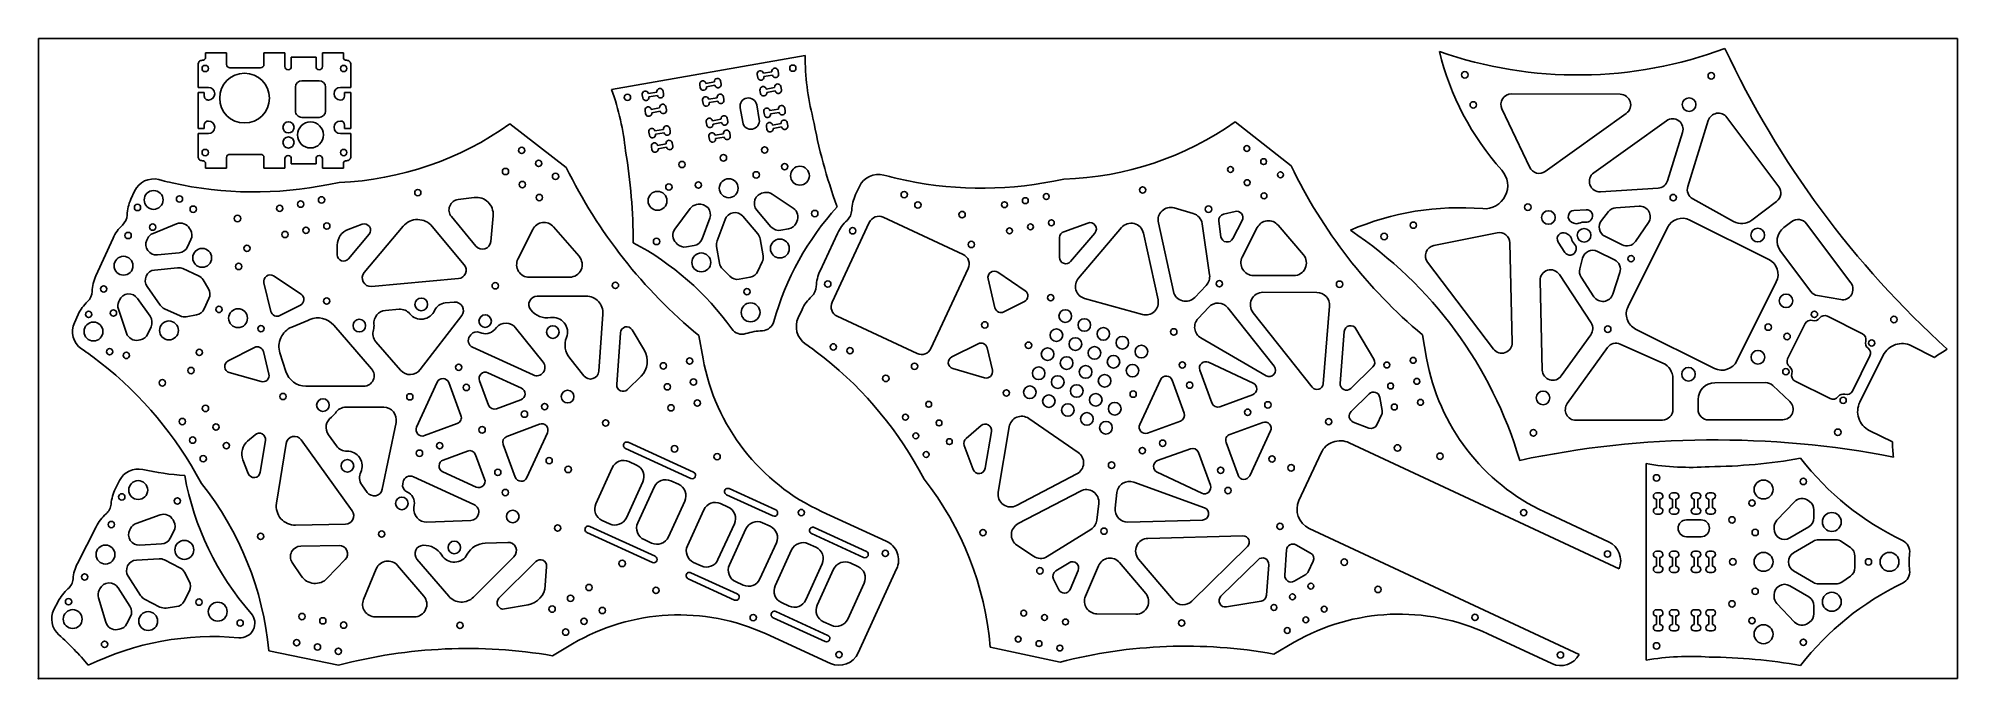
# Model space of a CAD drawing. Extents: x 0 to 914, y 0 to 305.
import ezdxf

# ---------------------------------------------------------------- set-up
doc = ezdxf.new("R2010")
doc.units = 0
doc.layers.add('1', color=7, linetype='CONTINUOUS')
doc.layers.add('61', color=7, linetype='CONTINUOUS')

msp = doc.modelspace()

# ---------------------------------------------------------------- linework, layer by layer
at = {"layer": '1', "color": 155, "linetype": 'CONTINUOUS'}
for p, q in [((914.4, 304.8), (0, 304.8)), ((0, 304.8), (0, 0)), ((914.4, 0), (914.4, 304.8)), ((79.66381, 297.868928), (79.66381, 295.868928)), ((89.66381, 297.868928), (79.66381, 297.868928)), ((89.66381, 292.368928), (89.66381, 297.868928)), ((107.480476, 297.868928), (107.480476, 292.368928)), ((117.480476, 297.868928), (107.480476, 297.868928)), ((117.480476, 291.368928), (117.480476, 297.868928)), ((120.48881, 295.868928), (120.48881, 291.368928)), ((132.28881, 295.868928), (120.48881, 295.868928)), ((132.28881, 291.368928), (132.28881, 295.868928)), ((135.297143, 297.868928), (135.297143, 291.368928)), ((145.297143, 297.868928), (135.297143, 297.868928)), ((145.297143, 295.868928), (145.297143, 297.868928)), ((365.256368, 296.732235), (273.124401, 280.486884)), ((76.059643, 281.468928), (76.059643, 292.366189)), ((105.864429, 290.868928), (91.279857, 290.868928)), ((125.497143, 284.618928), (133.797143, 284.618928)), ((148.90131, 281.468928), (148.90131, 292.366188)), ((322.071027, 284.082908), (318.031673, 283.370661)), ((325.297951, 283.05362), (325.033311, 284.554467)), ((342.480678, 287.630909), (342.745317, 286.130062)), ((349.464951, 288.913196), (345.425598, 288.200949)), ((345.707602, 286.601621), (349.746956, 287.313868)), ((352.691876, 287.883908), (352.427236, 289.384755)), ((81.059643, 281.468928), (76.059643, 281.468928)), ((76.059643, 261.968928), (76.059643, 278.968928)), ((79.059643, 278.968928), (76.059643, 278.968928)), ((79.059643, 277.368928), (79.059643, 278.968928)), ((80.959643, 275.468928), (81.059643, 275.468928)), ((122.497143, 270.218928), (122.497143, 281.618928)), ((136.797143, 281.618928), (136.797143, 270.218928)), ((143.90131, 281.468928), (148.90131, 281.468928)), ((144.00131, 275.468928), (143.90131, 275.468928)), ((145.90131, 277.368928), (145.90131, 278.968928)), ((145.90131, 278.968928), (148.90131, 278.968928)), ((148.901309, 261.968928), (148.90131, 278.968928)), ((287.692828, 277.970333), (287.957468, 276.469486)), ((294.677102, 279.25262), (290.637748, 278.540373)), ((290.919753, 276.941045), (294.959107, 277.653292)), ((297.904027, 278.223333), (297.639387, 279.72418)), ((315.086753, 282.800621), (315.351393, 281.299774)), ((316.675287, 273.791599), (316.410647, 275.292446)), ((318.313678, 281.771333), (322.353032, 282.48358)), ((319.355567, 275.862487), (323.394921, 276.574734)), ((323.676925, 274.975406), (319.637571, 274.263159)), ((326.357205, 277.046293), (326.621845, 275.545446)), ((344.069211, 278.621887), (343.804571, 280.122734)), ((346.749491, 280.692774), (350.788845, 281.405021)), ((351.070849, 279.805694), (347.031495, 279.093447)), ((353.75113, 281.876581), (354.015769, 280.375734)), ((753.672768, 278.174631), (701.820151, 278.376041)), ((81.059643, 265.468928), (80.959643, 265.468928)), ((133.797143, 267.218928), (125.497143, 267.218928)), ((143.90131, 265.468928), (144.00131, 265.468928)), ((289.281362, 268.961312), (289.016722, 270.462159)), ((291.961642, 271.032199), (296.000996, 271.744446)), ((296.283, 270.145118), (292.243646, 269.432871)), ((298.96328, 272.216005), (299.22792, 270.715158)), ((321.164616, 265.602858), (325.20397, 266.315105)), ((328.166254, 266.786664), (328.430894, 265.285817)), ((334.340701, 271.748253), (335.556238, 264.854599)), ((343.4347, 266.243784), (342.219163, 273.137439)), ((345.613621, 269.863106), (345.87826, 268.362259)), ((352.597894, 271.145393), (348.55854, 270.433146)), ((348.840545, 268.833818), (352.879899, 269.546065)), ((355.824819, 270.116105), (355.560179, 271.616952)), ((697.287092, 271.225016), (710.546497, 243.402425)), ((717.970134, 241.487544), (756.563346, 269.108724)), ((775.693387, 265.583933), (741.038172, 240.781179)), ((795.619316, 265.690565), (785.827693, 234.31831)), ((829.16036, 234.187314), (804.391782, 267.201498)), ((76.059643, 261.968928), (79.059643, 261.968928)), ((76.059643, 248.571668), (76.059643, 259.468928)), ((76.059643, 259.468928), (81.059643, 259.468928)), ((79.059643, 261.968928), (79.059643, 263.568928)), ((148.901309, 259.468928), (143.901309, 259.468928)), ((145.901309, 261.968928), (145.90131, 263.568928)), ((148.901309, 261.968928), (145.901309, 261.968928)), ((148.901309, 248.571667), (148.901309, 259.468928)), ((251.515061, 243.355883), (224.574059, 264.096721)), ((291.090411, 258.701683), (290.825771, 260.20253)), ((293.770691, 260.77257), (297.810045, 261.484817)), ((298.09205, 259.885489), (294.052696, 259.173242)), ((300.77233, 261.956377), (301.036969, 260.455529)), ((318.484336, 263.531971), (318.219696, 265.032818)), ((319.699873, 256.638316), (319.435233, 258.139163)), ((325.485974, 264.715777), (321.44662, 264.00353)), ((322.380153, 258.709204), (326.419507, 259.421451)), ((326.701511, 257.822123), (322.662157, 257.109876)), ((329.381791, 259.89301), (329.646431, 258.392163)), ((346.829158, 262.969451), (347.093798, 261.468604)), ((353.813431, 264.251738), (349.774077, 263.539491)), ((350.056082, 261.940164), (354.095436, 262.652411)), ((357.040356, 263.222451), (356.775716, 264.723298)), ((570.120815, 265.038843), (596.91318, 244.106353)), ((776.198165, 237.029594), (783.376314, 260.028305)), ((89.663809, 243.068928), (89.663809, 248.068928)), ((91.279857, 249.568928), (105.864428, 249.568928)), ((107.480476, 248.068928), (107.480476, 243.068928)), ((117.480476, 243.068928), (117.480476, 247.568928)), ((120.488809, 247.568928), (120.488809, 245.068928)), ((132.288809, 245.068928), (132.288809, 247.568928)), ((135.297143, 247.568928), (135.297143, 243.068928)), ((292.305948, 251.808029), (292.041309, 253.308876)), ((294.986228, 253.878916), (299.025583, 254.591163)), ((299.307587, 252.991835), (295.268233, 252.279588)), ((301.987867, 255.062722), (302.252507, 253.561875)), ((79.663809, 245.068928), (79.663809, 243.068928)), ((79.663809, 243.068928), (89.663809, 243.068928)), ((107.480476, 243.068928), (117.480476, 243.068928)), ((120.488809, 245.068928), (132.288809, 245.068928)), ((135.297143, 243.068928), (145.297143, 243.068928)), ((145.297143, 243.068928), (145.297143, 245.068928)), ((402.791833, 239.703368), (404.263234, 239.309107)), ((483.732546, 236.802052), (488.640682, 237.756097)), ((45.817845, 232.052228), (44.050261, 228.189939)), ((58.904237, 237.184523), (57.430061, 237.568278)), ((143.290616, 236.233444), (138.389411, 235.244412)), ((207.703723, 229.051498), (200.019657, 228.112983)), ((345.236655, 231.261198), (345.9606, 231.388849)), ((349.582827, 230.638006), (359.668087, 223.982516)), ((389.345474, 230.420708), (391.140564, 234.270293)), ((744.275747, 231.725977), (771.752813, 233.530019)), ((196.780625, 219.953885), (208.475886, 205.882824)), ((215.536036, 208.081909), (216.64157, 220.395111)), ((303.25754, 214.035809), (310.45827, 223.739288)), ((313.605247, 225.683724), (314.329192, 225.811376)), ((335.65194, 220.109084), (342.702048, 211.799182)), ((349.036626, 215.152851), (342.292188, 223.102464)), ((440.590314, 201.892836), (402.525385, 219.642799)), ((541.142181, 224.098929), (550.201957, 221.465893)), ((564.641685, 221.115588), (570.12409, 222.434784)), ((737.430898, 223.259345), (731.587165, 222.875667)), ((748.002582, 222.316848), (744.69747, 218.17251)), ((762.615136, 224.912848), (751.584111, 224.188592)), ((788.185283, 228.450711), (807.663338, 217.704481)), ((816.328864, 218.309884), (828.161438, 227.187161)), ((54.633648, 211.981658), (65.838187, 216.505629)), ((72.058656, 214.33721), (72.481375, 213.592378)), ((154.247264, 216.31301), (147.653889, 213.891931)), ((147.698896, 199.822416), (157.577127, 211.5657)), ((173.828511, 215.350758), (155.254145, 193.269471)), ((202.862654, 196.991689), (187.63724, 215.310026)), ((235.535347, 213.848515), (228.49067, 199.743324)), ((257.615309, 201.055267), (245.435914, 215.098769)), ((319.886539, 219.151741), (316.267769, 209.374815)), ((323.367349, 208.389951), (327.150127, 218.609984)), ((357.409166, 214.114436), (353.717576, 213.463508)), ((361.41447, 217.630633), (361.041294, 216.859787)), ((372.440747, 194.168405), (380.725723, 211.935593)), ((395.880755, 217.22435), (378.130792, 179.159421)), ((488.55296, 212.780309), (500.043072, 216.906691)), ((503.338987, 212.135749), (491.764598, 198.573642)), ((516.072962, 214.733049), (495.531863, 190.664341)), ((533.450859, 180.410027), (526.497633, 212.123065)), ((540.778076, 184.345303), (533.606908, 217.052321)), ((554.465118, 216.567016), (558.002173, 192.223505)), ((563.444234, 210.406474), (562.374698, 217.767476)), ((573.500182, 218.158489), (569.087314, 209.478292)), ((580.723387, 214.713725), (573.578272, 200.659145)), ((602.711528, 201.763299), (590.63262, 215.893322)), ((695.030638, 212.282426), (664.83082, 206.127806)), ((728.864396, 211.48931), (727.806007, 212.017002)), ((730.483184, 217.386588), (731.541572, 216.858895)), ((739.716325, 218.341934), (739.888173, 218.557417)), ((746.375586, 210.580325), (754.538538, 206.510427)), ((776.114399, 214.748923), (757.374091, 177.16168)), ((760.883717, 208.143718), (767.056902, 217.08221)), ((824.430699, 199.598507), (786.843456, 218.338816)), ((835.362915, 217.588269), (831.609158, 214.772049)), ((863.541267, 188.360801), (842.363069, 216.589346)), ((35.562586, 209.643797), (27.404561, 191.817962)), ((51.65322, 208.757587), (51.959132, 209.426025)), ((67.071292, 202.740804), (56.698047, 201.701771)), ((72.679385, 209.043741), (71.119459, 205.635197)), ((142.411461, 206.396597), (142.403123, 201.758976)), ((304.403266, 206.872969), (303.788949, 207.469694)), ((312.446905, 206.186372), (308.755315, 205.535444)), ((324.5559, 197.713134), (323.132415, 205.786114)), ((343.813378, 209.432728), (345.236863, 201.359748)), ((486.482773, 200.547929), (486.567049, 209.983653)), ((702.194306, 160.0613), (701.027586, 207.506051)), ((724.086626, 207.831914), (727.297054, 202.933998)), ((732.531005, 203.801221), (732.599677, 204.068146)), ((750.968969, 199.350979), (742.806017, 203.420877)), ((830.010882, 203.571802), (844.493221, 184.268208)), ((55.392475, 194.535971), (66.235851, 195.622095)), ((68.814893, 195.193487), (76.268893, 191.782152)), ((329.383644, 191.563087), (325.922319, 195.068066)), ((344.857516, 198.406854), (342.80371, 193.929408)), ((425.258799, 157.183277), (443.008762, 195.248206)), ((457.067696, 193.444475), (470.124207, 184.690099)), ((661.84782, 198.203949), (693.214357, 156.913819)), ((739.749973, 169.342251), (724.654634, 192.372112)), ((735.732712, 200.191989), (734.411963, 195.058284)), ((750.059707, 182.991111), (753.483189, 193.300555)), ((58.065742, 177.769847), (51.799931, 186.686017)), ((78.48442, 189.793454), (81.004372, 185.560784)), ((107.466973, 188.483682), (110.799735, 174.810985)), ((125.15315, 183.036712), (112.034523, 191.697729)), ((158.674487, 186.710753), (200.145783, 190.451075)), ((233.877692, 191.062485), (253.101764, 191.124174)), ((339.127259, 191.090021), (333.809505, 190.152357)), ((455.71248, 176.566969), (452.477335, 190.263092)), ((556.421453, 187.235594), (550.995789, 181.505123)), ((578.903233, 191.940099), (598.127256, 191.864655)), ((583.447675, 183.922203), (609.13801, 183.821382)), ((715.474406, 189.508198), (716.522075, 146.904642)), ((735.07254, 191.071504), (741.13276, 181.825867)), ((809.280284, 151.282207), (828.020592, 188.86945)), ((42.001233, 164.420252), (38.101097, 175.856901)), ((38.286989, 179.551457), (38.5929, 180.219895)), ((47.230271, 181.014032), (53.224418, 172.484437)), ((67.529903, 172.686863), (60.075904, 176.098198)), ((81.254631, 180.922274), (79.00755, 176.012248)), ((115.081896, 172.851247), (124.867761, 177.862927)), ((171.82583, 175.848174), (165.30622, 175.260166)), ((198.147522, 179.226202), (193.733374, 178.828087)), ((234.579819, 175.565874), (234.631138, 175.502146)), ((260.940485, 182.149279), (237.682424, 182.074644)), ((362.0259, 171.833693), (363.820988, 175.683272)), ((469.801919, 179.518481), (459.980553, 174.576734)), ((498.488519, 180.988628), (525.982844, 173.344298)), ((557.634614, 176.881055), (552.524752, 171.484121)), ((588.754205, 148.684199), (566.691434, 176.485628)), ((606.848997, 138.752322), (578.724242, 174.192494)), ((615.096008, 177.351194), (612.189712, 140.382083)), ((847.641646, 182.341796), (858.690616, 180.433157)), ((18.916885, 173.271821), (17.149302, 169.409532)), ((53.680042, 167.528876), (52.120116, 164.120332)), ((75.333562, 173.169676), (70.483125, 172.310076)), ((128.314785, 170.542056), (120.705488, 167.344237)), ((129.285061, 170.949797), (128.332254, 170.549378)), ((158.77282, 147.482577), (140.710487, 168.28675)), ((181.882746, 147.086656), (201.676582, 172.802568)), ((218.189065, 167.154197), (217.395476, 166.246293)), ((240.483683, 150.696065), (227.379726, 166.968688)), ((267.00072, 146.352431), (268.94582, 173.579248)), ((277.334341, 164.698898), (275.567201, 139.963098)), ((288.721642, 156.267845), (282.903147, 166.022)), ((380.54924, 172.514791), (418.614169, 154.764828)), ((620.227173, 140.544627), (622.170717, 165.267192)), ((627.748819, 166.550536), (636.273789, 152.02471)), ((760.963983, 166.432623), (798.551226, 147.692314)), ((841.754285, 168.986401), (833.424735, 152.279909)), ((869.077286, 164.209086), (852.370794, 172.538636)), ((20.56511, 157.015879), (21.819131, 156.15107)), ((48.548296, 161.296963), (47.7083, 161.130015)), ((102.944738, 157.647283), (90.41883, 151.232333)), ((109.830619, 145.00575), (107.226899, 155.687545)), ((160.821412, 160.376378), (172.597427, 146.812785)), ((206.055249, 163.735974), (205.541477, 163.068488)), ((206.858517, 157.751114), (235.703672, 144.550077)), ((316.672323, 152.301499), (314.650192, 163.309794)), ((366.601033, 158.542257), (365.353213, 159.415989)), ((447.735249, 159.459736), (435.1639, 153.1343)), ((454.530778, 146.769405), (452.003321, 157.469502)), ((553.877838, 162.16501), (584.902338, 144.222357)), ((659.47571, 163.611937), (661.419263, 152.589498)), ((725.582698, 144.112244), (739.630368, 163.685939)), ((747.59089, 157.627147), (728.428638, 130.926915)), ((774.000303, 150.186877), (753.695796, 159.275501)), ((903.426868, 152.949402), (892.37569, 158.459315)), ((115.070438, 155.031273), (117.949796, 146.181487)), ((253.14305, 152.513871), (259.895448, 144.128676)), ((435.677447, 147.572926), (450.776253, 143.198266)), ((553.355607, 146.857992), (559.04252, 131.233332)), ((578.754113, 140.665229), (557.442539, 150.602976)), ((635.779701, 148.357216), (625.311187, 138.160477)), ((864.299971, 136.886085), (872.62952, 153.592577)), ((878.964369, 153.971948), (867.809425, 131.598588)), ((90.972035, 145.674764), (106.101663, 141.40792)), ((127.433417, 139.275469), (154.984398, 139.204621)), ((180.206038, 119.737646), (189.991512, 141.119565)), ((195.531097, 140.917282), (201.32932, 125.333585)), ((214.450525, 130.215589), (210.131773, 141.82296)), ((214.191885, 145.597003), (230.118013, 138.308382)), ((280.668093, 137.615275), (287.161927, 144.031427)), ((534.66191, 142.311504), (524.724163, 120.999931)), ((545.886824, 126.44505), (540.199911, 142.069711)), ((778.763162, 128.109548), (778.73185, 142.90194)), ((822.868474, 140.895677), (798.73625, 140.844593)), ((834.475488, 131.865124), (826.301745, 139.540576)), ((836.976969, 141.6634), (853.683461, 133.33385)), ((164.527773, 129.180047), (146.565494, 129.226237)), ((229.915727, 132.768798), (218.308356, 128.450046)), ((562.887658, 129.440315), (578.512319, 135.127228)), ((634.077695, 135.53158), (625.419882, 127.098535)), ((640.232182, 127.626387), (639.125359, 133.903492)), ((790.753202, 132.827677), (790.763135, 128.13495)), ((163.866415, 90.184807), (170.389864, 121.973936)), ((199.563777, 121.475754), (183.98008, 115.677531)), ((223.19036, 115.32884), (238.774057, 121.127063)), ((449.143538, 120.47366), (441.969527, 114.343933)), ((457.297319, 88.688238), (462.531447, 119.894697)), ((471.843977, 123.849196), (495.372877, 107.700996)), ((528.469147, 116.912998), (544.093807, 122.599912)), ((583.3006, 121.971532), (567.67594, 116.284619)), ((626.442203, 122.147158), (633.876683, 119.306062)), ((637.666526, 120.840551), (639.996682, 125.837588)), ((732.501356, 123.01161), (773.773758, 123.098976)), ((795.773708, 123.145545), (831.063385, 123.220247)), ((103.208168, 116.115362), (99.703884, 113.077666)), ((105.704976, 98.221559), (108.135336, 113.373374)), ((118.033075, 111.938928), (113.463188, 83.448465)), ((149.509483, 79.807349), (125.232397, 113.637537)), ((138.232997, 116.103352), (142.049543, 110.784983)), ((227.22304, 95.887313), (221.424817, 111.47101)), ((242.548099, 117.066948), (232.762625, 95.685029)), ((312.184833, 98.221489), (280.995861, 112.495179)), ((441.103684, 111.024982), (445.328396, 99.570658)), ((451.101723, 100.112545), (454.051022, 117.696596)), ((565.882923, 112.439481), (571.569836, 96.81482)), ((577.107837, 96.573026), (587.045584, 117.8846)), ((624.451101, 112.295343), (753.135477, 52.288849)), ((872.296792, 118.187267), (883.347939, 112.67737)), ((97.458161, 104.210885), (99.935662, 97.638504)), ((204.445781, 108.354549), (192.83841, 104.035796)), ((212.622363, 94.981634), (208.303611, 106.589005)), ((279.664205, 109.585421), (310.853177, 95.311731)), ((284.994284, 101.647362), (281.357086, 103.311932)), ((548.882089, 109.444216), (533.257428, 103.757303)), ((558.414141, 92.026539), (552.727227, 107.651199)), ((600.596387, 84.80075), (611.161841, 107.458446)), ((765.948884, 102.345893), (765.948883, 8.792641)), ((36.72868, 90.503398), (38.65344, 94.289811)), ((75.242948, 97.265141), (77.69813, 92.909445)), ((154.11424, 92.257612), (156.698259, 88.656774)), ((173.759422, 93.622559), (173.590099, 92.797435)), ((207.48963, 82.900496), (178.644475, 96.101533)), ((192.636123, 98.496212), (208.562251, 91.207591)), ((273.404434, 100.35299), (265.580955, 83.258161)), ((280.129746, 76.599881), (287.953225, 93.69471)), ((304.99887, 92.492226), (301.361673, 94.156796)), ((422.027486, 94.903637), (419.603438, 99.276736)), ((494.76056, 97.438403), (465.997532, 82.380143)), ((521.867263, 93.518102), (555.554277, 81.285301)), ((533.015635, 98.219302), (554.327208, 88.281554)), ((179.102847, 82.574321), (178.934479, 81.380284)), ((293.409021, 91.197855), (285.585542, 74.103026)), ((300.134333, 67.444746), (307.957812, 84.539575)), ((328.640656, 81.672521), (325.003458, 83.337091)), ((327.857075, 87.529866), (349.95305, 77.417604)), ((351.284706, 80.327362), (329.188732, 90.439624)), ((496.455824, 89.295903), (466.79126, 73.765663)), ((504.297105, 75.454539), (505.199349, 83.294314)), ((513.008939, 81.180971), (513.858666, 88.564412)), ((770.906984, 85.43662), (770.906984, 81.334953)), ((772.480984, 88.435787), (770.956984, 88.435787)), ((772.530984, 81.334953), (772.530984, 85.436621)), ((778.530984, 81.334953), (778.530984, 85.436621)), ((778.580984, 88.435787), (780.104984, 88.435787)), ((780.154984, 85.43662), (780.154984, 81.334953)), ((788.948884, 85.43662), (788.948884, 81.334953)), ((790.522884, 88.435787), (788.998884, 88.435787)), ((790.572884, 81.334953), (790.572884, 85.436621)), ((795.948884, 85.43662), (795.948884, 81.334953)), ((797.522884, 88.435787), (795.998884, 88.435787)), ((797.572884, 81.334953), (797.572884, 85.436621)), ((828.317311, 75.433325), (836.622977, 84.209654)), ((843.181616, 84.826513), (843.87595, 84.325149)), ((58.018211, 77.933866), (46.637278, 73.874017)), ((64.536109, 74.750162), (64.144346, 75.51173)), ((122.520101, 73.024695), (146.335455, 73.475954)), ((185.082355, 74.546084), (205.962827, 75.265672)), ((268.539897, 75.30551), (272.177094, 73.64094)), ((317.050807, 80.378149), (309.227327, 63.28332)), ((323.776118, 56.62504), (331.599597, 73.719869)), ((348.645243, 72.517385), (345.008045, 74.181955)), ((403.973399, 65.452168), (373.412472, 79.438431)), ((554.612242, 75.466582), (519.133467, 74.497224)), ((717.638212, 79.323537), (748.098592, 65.119628)), ((770.956984, 78.335787), (772.480984, 78.335787)), ((780.104984, 78.335787), (778.580984, 78.335787)), ((792.184854, 75.561481), (785.184854, 75.561481)), ((788.998884, 78.335787), (790.522884, 78.335787)), ((795.998884, 78.335787), (797.522884, 78.335787)), ((845.948882, 80.271476), (845.948882, 76.522937)), ((18.602814, 54.845958), (27.486266, 72.3216)), ((43.86003, 71.430416), (43.526916, 70.775109)), ((48.277619, 63.517999), (58.684792, 64.130004)), ((62.848448, 66.855648), (64.547086, 70.19723)), ((223.621519, 64.867699), (212.861924, 64.4969)), ((261.353934, 69.576247), (292.542906, 55.302558)), ((293.874562, 58.212316), (262.68559, 72.486005)), ((288.544483, 66.150375), (292.181681, 64.485805)), ((337.055393, 71.223014), (329.231914, 54.128185)), ((343.780705, 47.469905), (351.604184, 64.564734)), ((370.468428, 62.529965), (366.83123, 64.194535)), ((368.320898, 69.011525), (393.144772, 57.650834)), ((394.476428, 60.560592), (369.652554, 71.921283)), ((480.570427, 58.099299), (501.492211, 71.037469)), ((528.624657, 66.753559), (573.851647, 67.989259)), ((734.11766, 11.504996), (605.433284, 71.51149)), ((785.184854, 67.561481), (792.184854, 67.561481)), ((826.948882, 71.261397), (826.948882, 71.99651)), ((843.472365, 72.206453), (834.472366, 66.944914)), ((836.267202, 59.885752), (845.675097, 65.385752)), ((848.19858, 66.069269), (856.396099, 66.06927)), ((859.238258, 65.182921), (863.291043, 62.382816)), ((57.557608, 57.051626), (46.678765, 56.411883)), ((67.424428, 52.80275), (60.116864, 56.517429)), ((120.924648, 55.285065), (125.23708, 48.856331)), ((143.275771, 63.416183), (124.982228, 63.069553)), ((137.630432, 47.750456), (146.226384, 56.635654)), ((180.38459, 56.87502), (195.530758, 39.224621)), ((183.364156, 63.480341), (183.282382, 63.477523)), ((207.249218, 38.768021), (226.582956, 58.036897)), ((237.017899, 55.730255), (219.453034, 38.224311)), ((312.186269, 55.330669), (315.823466, 53.666099)), ((358.878579, 61.235594), (351.0551, 44.140765)), ((390.473015, 53.37483), (386.835817, 55.0394)), ((466.236827, 63.463837), (474.077363, 58.21613)), ((491.061342, 55.180818), (484.735003, 51.268569)), ((527.559019, 40.530542), (515.144259, 55.208501)), ((540.7981, 37.265934), (524.207434, 56.881062)), ((576.036125, 62.850445), (549.584279, 36.860801)), ((581.077991, 56.588912), (563.388697, 39.208709)), ((593.821152, 49.201124), (594.716103, 61.254051)), ((599.166213, 63.653591), (606.121411, 59.784673)), ((607.381989, 55.895134), (605.051833, 50.898097)), ((770.906984, 57.6201), (770.906984, 53.518433)), ((772.480984, 60.619267), (770.956984, 60.619267)), ((772.530984, 53.518433), (772.530984, 57.620101)), ((778.530984, 53.518433), (778.530984, 57.620101)), ((778.580984, 60.619267), (780.104984, 60.619267)), ((780.154984, 57.6201), (780.154984, 53.518433)), ((788.948884, 53.518433), (788.948884, 57.620101)), ((788.998884, 60.619267), (790.522884, 60.619267)), ((790.572884, 57.6201), (790.572884, 53.518433)), ((795.948884, 53.518433), (795.948884, 57.620101)), ((795.998884, 60.619267), (797.522884, 60.619267)), ((797.572884, 57.6201), (797.572884, 53.518433)), ((865.448884, 58.269165), (865.448884, 52.869376)), ((42.766765, 48.716145), (48.660994, 39.550091)), ((71.900324, 46.392092), (69.556385, 50.724713)), ((161.004834, 52.282189), (154.93484, 37.730933)), ((183.614839, 39.290524), (171.095692, 53.879551)), ((241.517907, 44.296144), (242.128925, 53.404577)), ((309.546805, 47.520693), (331.64278, 37.40843)), ((332.974436, 40.318188), (310.878461, 50.430451)), ((332.190856, 46.175534), (335.828053, 44.510964)), ((365.60389, 37.482485), (373.427369, 54.577314)), ((378.883166, 52.080459), (371.059686, 34.98563)), ((390.594697, 12.188575), (408.904968, 52.197749)), ((483.627393, 47.37983), (486.140853, 42.332103)), ((491.586795, 42.494617), (495.399673, 51.454594)), ((505.042263, 53.683161), (498.868625, 39.175574)), ((585.090176, 39.65315), (586.172297, 54.226835)), ((603.83291, 49.567875), (598.312917, 46.380904)), ((770.956984, 50.519267), (772.480984, 50.519267)), ((780.104984, 50.519267), (778.580984, 50.519267)), ((790.522884, 50.519267), (788.998884, 50.519267)), ((797.522884, 50.519267), (795.998884, 50.519267)), ((845.675099, 45.752785), (836.267203, 51.252784)), ((863.291044, 48.755724), (859.23826, 45.955618)), ((7.43564, 32.877746), (9.3604, 36.66416)), ((32.061622, 26.871725), (28.634616, 38.458943)), ((28.97213, 42.142743), (29.305244, 42.798049)), ((37.967948, 43.236678), (43.606623, 34.468033)), ((50.600785, 37.797273), (57.908348, 34.082595)), ((69.512917, 36.933651), (71.959814, 41.747217)), ((385.608477, 28.327349), (393.431956, 45.422178)), ((565.991134, 34.110718), (582.598307, 36.917236)), ((826.948885, 39.142023), (826.948885, 39.877136)), ((834.472368, 44.193621), (843.472368, 38.932083)), ((856.396101, 45.06927), (848.198582, 45.069269)), ((43.858279, 29.497939), (42.159642, 26.156356)), ((60.843597, 33.584802), (65.725253, 34.244412)), ((160.460168, 29.420993), (179.049309, 29.383222)), ((222.09177, 33.145013), (233.276942, 35.117411)), ((350.010628, 29.002351), (374.834501, 17.64166)), ((376.166157, 20.551419), (351.342284, 31.912109)), ((354.014041, 36.188113), (357.651239, 34.523543)), ((504.334535, 30.826431), (522.922933, 30.656059)), ((770.906984, 29.80358), (770.906984, 25.701913)), ((772.480984, 32.802747), (770.956984, 32.802747)), ((772.530984, 25.701913), (772.530984, 29.803581)), ((778.530984, 25.701913), (778.530984, 29.803581)), ((778.580984, 32.802747), (780.104984, 32.802747)), ((780.154984, 29.80358), (780.154984, 25.701913)), ((788.948884, 25.701913), (788.948884, 29.803581)), ((788.998884, 32.802747), (790.522884, 32.802747)), ((790.572884, 29.80358), (790.572884, 25.701913)), ((795.948884, 25.701913), (795.948884, 29.803581)), ((795.998884, 32.802747), (797.522884, 32.802747)), ((797.572884, 29.80358), (797.572884, 25.701913)), ((836.622982, 26.928882), (828.317315, 35.705208)), ((845.948886, 34.6156), (845.948886, 30.867061)), ((38.474848, 23.482108), (37.628703, 23.349809)), ((346.779351, 21.243269), (377.340278, 7.257006)), ((374.018628, 27.032978), (377.655825, 25.368408)), ((721.051024, 7.11593), (690.590643, 21.319839)), ((770.956984, 22.702747), (772.480984, 22.702747)), ((780.104984, 22.702747), (778.580984, 22.702747)), ((790.522884, 22.702747), (788.998884, 22.702747)), ((797.522884, 22.702747), (795.998884, 22.702747)), ((843.875956, 26.813388), (843.181622, 26.312024)), ((109.742294, 13.181584), (143.048891, 6.35)), ((244.895804, 10.891759), (254.548607, 16.556999)), ((486.759128, 7.880226), (453.50211, 14.949223)), ((598.328817, 17.2916), (588.635847, 11.695362)), ((0, 0), (914.4, 0))]:
    msp.add_line(p, q, dxfattribs=at)
at = {"layer": '1', "color": 155, "linetype": 'CONTINUOUS', "extrusion": (0, -1.39146e-25, -1)}
for centre, radius in [((-79.480476, 290.468928), 1.5), ((-98.21394, 276.358728), 11.8302), ((-145.480476, 290.468928), 1.5), ((-359.450936, 290.631448), 1.5), ((-679.579012, 287.4625), 1.55), ((-797.034305, 287.006271), 1.55), ((-280.666315, 276.739594), 1.5), ((-786.479241, 273.273026), 3.25), ((-119.16244, 262.433328), 2.6543), ((-119.16244, 255.245128), 2.6543), ((-129.63994, 258.839228), 6.1849), ((-79.480476, 250.468928), 1.5), ((-145.480476, 250.468928), 1.5), ((-230.293337, 251.49056), 1.5), ((-346.006115, 251.705405), 1.5), ((-575.750025, 252.392208), 1.397), ((-583.756215, 246.137087), 1.397), ((-222.546024, 241.427303), 1.5), ((-238.343943, 245.292709), 1.5), ((-246.394548, 239.094859), 1.5), ((-306.613805, 244.759478), 1.5), ((-591.762404, 239.881967), 1.397), ((-134.915614, 227.9124), 1.5), ((-230.59663, 235.229452), 1.5), ((-238.647235, 229.031602), 1.5), ((-470.233204, 227.556387), 1.397), ((-480.206536, 229.495006), 1.397), ((-575.937314, 236.129351), 1.397), ((-583.943503, 229.87423), 1.397), ((-778.926881, 228.990276), 1.55), ((-73.767718, 223.4818), 1.5), ((-114.997115, 223.892974), 1.5), ((-124.956364, 225.902687), 1.5), ((-419.028599, 225.500709), 1.5), ((-460.259872, 225.617768), 1.397), ((-54.486271, 214.947979), 1.5), ((-117.509256, 211.443912), 1.5), ((-127.468506, 213.453625), 1.5), ((-137.427755, 215.463338), 1.5), ((-387.937735, 213.204595), 1.5), ((-472.656478, 215.089722), 1.397), ((-482.62981, 217.028341), 1.397), ((-655.063525, 215.880448), 1.5), ((-819.196389, 211.147441), 3.25), ((-758.835293, 199.898577), 1.5), ((-376.104426, 187.827976), 1.5), ((-832.64833, 179.857742), 3.25), ((-35.759858, 174.029505), 1.5), ((-884.088016, 170.971867), 1.55), ((-33.933166, 155.619913), 1.5), ((-378.710971, 157.9247), 1.5), ((-471.745551, 158.677078), 1.55), ((-72.724984, 146.664755), 1.5), ((-297.776636, 148.896037), 1.5), ((-310.267645, 151.19053), 1.5), ((-417.437922, 148.693054), 1.5), ((-655.006823, 151.524243), 1.397), ((-299.61223, 138.90323), 1.5), ((-312.103239, 141.197723), 1.5), ((-461.180101, 136.019391), 1.5), ((-644.26403, 139.313265), 1.397), ((-656.771089, 141.518596), 1.397), ((-79.606748, 128.624381), 1.5), ((-116.556456, 134.303442), 1.5), ((-176.971486, 134.148095), 1.5), ((-301.447824, 128.910423), 1.5), ((-313.938833, 131.204916), 1.5), ((-424.190823, 130.604049), 1.397), ((-521.592486, 135.433088), 1.5), ((-658.535354, 131.51295), 1.397), ((-68.543281, 122.38822), 1.5), ((-84.595676, 119.773607), 1.5), ((-211.377068, 118.402297), 1.55), ((-413.083153, 124.446967), 1.397), ((-429.116489, 121.717913), 1.397), ((-73.532209, 113.537447), 1.5), ((-89.584604, 110.922833), 1.5), ((-418.008818, 115.560831), 1.397), ((-78.521137, 104.686673), 1.5), ((-243.350346, 103.769698), 1.5), ((-252.44333, 99.608252), 1.55), ((-422.934484, 106.674695), 1.397), ((-511.332379, 101.59921), 1.55), ((-587.752958, 104.581962), 1.5), ((-596.816026, 100.355758), 1.55), ((-770.948884, 95.569267), 1.5), ((-66.227641, 84.578389), 1.5), ((-34.737209, 73.345003), 1.5), ((-247.36452, 71.689542), 1.5), ((-591.538191, 72.473987), 1.5), ((-806.948884, 75.569267), 1.5), ((-105.874589, 67.708414), 1.5), ((-163.56172, 68.801494), 1.5), ((-450.023461, 69.502255), 1.5), ((-507.716923, 70.183806), 1.5), ((-278.14963, 54.851285), 1.55), ((-622.202405, 55.416558), 1.55), ((-477.200725, 51.312387), 1.55), ((-253.537024, 38.225803), 1.5), ((-262.299381, 43.368439), 1.5), ((-294.254921, 41.981963), 1.5), ((-597.471831, 38.967069), 1.397), ((-638.215486, 42.432679), 1.5), ((-806.948884, 35.569267), 1.5), ((-125.572799, 29.534277), 1.5), ((-135.525594, 27.492839), 1.5), ((-244.774667, 33.083168), 1.5), ((-259.965319, 27.272857), 1.5), ((-268.727676, 32.415493), 1.5), ((-340.567713, 29.034944), 1.5), ((-469.448863, 31.188579), 1.397), ((-479.386842, 29.076197), 1.397), ((-544.702094, 26.456274), 1.5), ((-588.673013, 33.887069), 1.397), ((-603.821831, 27.968547), 1.397), ((-612.620649, 33.048547), 1.397), ((-684.434744, 29.155625), 1.5), ((-123.021001, 17.093283), 1.5), ((-145.478389, 25.451401), 1.5), ((-200.857874, 25.338902), 1.5), ((-251.202962, 22.130222), 1.5), ((-466.808384, 18.766105), 1.397), ((-595.023013, 22.888547), 1.397), ((-132.973796, 15.051845), 1.5), ((-142.926591, 13.010407), 1.5), ((-381.447681, 11.425906), 1.5), ((-476.746364, 16.653722), 1.397), ((-486.684344, 14.541339), 1.397), ((-725.18806, 11.255424), 1.5), ((-770.948884, 15.569267), 1.5)]:
    msp.add_circle(centre, radius, dxfattribs=at)
at = {"layer": '1', "color": 155, "linetype": 'CONTINUOUS'}
for centre, radius in [((683.620179, 273.15625), 1.5), ((326.365132, 247.919549), 1.55), ((328.914682, 233.460326), 4.5), ((342.007397, 239.830632), 1.5), ((355.534234, 243.738917), 1.5), ((362.83696, 239.441738), 4.5), ((567.931125, 242.384471), 1.397), ((54.910839, 227.890803), 4.5), ((67.22456, 228.363869), 1.5), ((180.780224, 231.382315), 1.5), ((294.992405, 227.478913), 4.5), ((300.385, 234.014619), 1.5), ((314.432781, 234.968481), 1.5), ((412.520424, 230.429327), 1.5), ((526.094732, 232.637665), 1.5), ((47.227411, 224.318622), 1.5), ((94.842673, 219.023632), 1.55), ((369.912771, 221.415248), 1.5), ((440.071208, 220.892318), 1.55), ((557.498195, 223.510866), 1.55), ((709.613896, 224.439443), 1.55), ((719.458174, 219.531267), 3.25), ((42.765357, 210.964215), 1.5), ((462.683146, 213.151102), 1.397), ((641.206, 210.498145), 1.55), ((736.461934, 211.053522), 3.25), ((78.0355, 200.321517), 4.5), ((99.358099, 204.859919), 1.5), ((294.508745, 208.119476), 1.5), ((315.846904, 198.154757), 4.5), ((353.269598, 204.753391), 4.5), ((444.485484, 206.696755), 1.5), ((40.576567, 196.569455), 4.5), ((95.404744, 196.221566), 1.5), ((31.113372, 185.503829), 1.5), ((217.660235, 187.010423), 1.5), ((274.931224, 187.194204), 1.5), ((337.597096, 184.219939), 1.5), ((562.657284, 188.003824), 1.5), ((619.928128, 187.779067), 1.5), ((23.92343, 173.397855), 1.5), ((86.041537, 175.762336), 1.5), ((95.134532, 171.600913), 4.5), ((137.363577, 179.768414), 1.5), ((182.396564, 178.140647), 3), ((339.333578, 174.371861), 4.5), ((482.31101, 181.334783), 1.5), ((489.260997, 172.577062), 3), ((846.183895, 173.388509), 1.5), ((26.242296, 165.248107), 4.5), ((62.222092, 165.768137), 4.5), ((106.046129, 166.607204), 1.5), ((152.903385, 168.055578), 3), ((212.877976, 170.194988), 3), ((245.103109, 164.987236), 3), ((450.900475, 168.397305), 1.5), ((485.034815, 163.513984), 3), ((498.324075, 168.35088), 3), ((507.387154, 164.124699), 3), ((540.915658, 165.040755), 1.55), ((747.693034, 166.344871), 1.55), ((824.165505, 167.326143), 1.5), ((76.678331, 155.303092), 1.5), ((386.669886, 156.107205), 1.5), ((480.808634, 154.450905), 3), ((494.097894, 159.287802), 3), ((503.160972, 155.06162), 3), ((516.450232, 159.898517), 3), ((525.51331, 155.672335), 3), ((819.262396, 153.009711), 3.25), ((833.114838, 162.864144), 1.55), ((873.479393, 159.779475), 1.5), ((41.904841, 153.859233), 1.5), ((200.281038, 148.22474), 1.5), ((476.582452, 145.387827), 3), ((489.871712, 150.224724), 3), ((498.93479, 145.998542), 3), ((512.22405, 150.835439), 3), ((521.287129, 146.609257), 3), ((545.001856, 149.3431), 1.5), ((642.499765, 149.318911), 1.397), ((786.177751, 144.922299), 3.25), ((832.574862, 146.093011), 1.5), ((59.054417, 140.823883), 1.55), ((203.856426, 138.615286), 1.5), ((252.142829, 134.283941), 3), ((403.726038, 142.949848), 1.55), ((472.35627, 136.324749), 3), ((485.64553, 141.161645), 3), ((494.708609, 136.935464), 3), ((507.997869, 141.77236), 3), ((548.508606, 139.708387), 1.5), ((135.578279, 130.199055), 3), ((241.199512, 129.498327), 1.5), ((481.419349, 132.098567), 3), ((490.482427, 127.872385), 3), ((503.771687, 132.709282), 3), ((512.834765, 128.4831), 3), ((576.150995, 126.818533), 1.5), ((585.785709, 130.325283), 1.5), ((646.028296, 129.307618), 1.397), ((716.872382, 133.663265), 3.25), ((859.87036, 132.483977), 1.5), ((231.590058, 125.92294), 1.5), ((270.252353, 121.701012), 1.5), ((499.545505, 123.646204), 3), ((508.608584, 119.420022), 3), ((614.78219, 122.320918), 1.5), ((191.164079, 110.881655), 1.5), ((303.118181, 109.409249), 1.55), ((434.042154, 112.831777), 1.397), ((525.984039, 108.559248), 1.5), ((535.618752, 112.065998), 1.5), ((647.559501, 109.795025), 1.55), ((712.256721, 116.968742), 1.55), ((857.316147, 117.275805), 1.55), ((147.224177, 101.286614), 3), ((181.554625, 107.306267), 1.5), ((323.384891, 105.632925), 1.5), ((563.261141, 99.176144), 1.5), ((667.798757, 105.874227), 1.5), ((47.5678, 89.758345), 4.5), ((218.897711, 98.189308), 1.5), ((821.948884, 90.014849), 4.5), ((840.930214, 93.852896), 1.5), ((39.744108, 86.504827), 1.5), ((173.161622, 83.412081), 3), ((222.473098, 88.579854), 1.5), ((566.767891, 89.54143), 1.5), ((816.448884, 83.569266), 1.5), ((226.004472, 77.169872), 3), ((363.455546, 79.046414), 1.5), ((707.678743, 79.002556), 1.5), ((854.448882, 74.569269), 4.5), ((69.540356, 61.262331), 4.5), ((198.166814, 62.428271), 3), ((817.948883, 69.569266), 1.5), ((31.9589, 59.052312), 4.5), ((403.503229, 59.618777), 1.5), ((747.586823, 59.289739), 1.5), ((807.266604, 55.569267), 1.55), ((821.948884, 55.569266), 4.5), ((871.948884, 55.569271), 1.5), ((881.948884, 55.569272), 4.5), ((22.049103, 48.384795), 1.5), ((14.367896, 36.584411), 1.5), ((76.5307, 36.394981), 1.5), ((606.270649, 44.047069), 1.397), ((817.948885, 41.569266), 1.5), ((854.448886, 36.569269), 4.5), ((16.35, 28.34628), 4.5), ((52.320784, 27.387763), 4.5), ((85.44506, 31.863514), 4.5), ((96.142291, 26.425755), 1.5), ((489.324822, 26.963814), 1.397), ((816.448884, 27.569266), 1.5), ((821.948884, 21.123683), 4.5), ((840.930221, 17.28564), 1.5), ((31.531446, 16.323581), 1.5)]:
    msp.add_circle(centre, radius, dxfattribs=at)
at = {"layer": '1', "color": 155, "linetype": 'CONTINUOUS', "extrusion": (0, -1.39146e-25, -1)}
for centre, radius, start, end in [((-78.059643, 292.366189), 2, 0.000001, 91.635298), ((-146.80131, 295.868928), 1.504167, 268.364703, 0.000001), ((-490.254315, 297.448786), 125, 345.856014, 359.671556), ((-733.435949, 487.3703), 200, 249.479999, 289.248002), ((-1211.138141, 490.75917), 450, 312.092555, 334.926837), ((-91.167976, 292.368928), 1.504167, 265.734359, 0.000001), ((-105.97631, 292.368928), 1.504167, 180.000001, 274.265642), ((-118.984643, 291.368928), 1.504167, 180.000001, 0.000001), ((-133.792976, 291.368928), 1.504167, 180.000001, 0.000001), ((-143.90131, 278.468928), 3, 270.000001, 90.000001), ((-155.419678, 238.408408), 125, 160.328445, 174.143987), ((-317.887858, 275.552919), 1.5, 350.000001, 168.089788), ((-324.879993, 276.785821), 1.5, 351.910214, 170.000001), ((-325.144633, 275.284974), 1.5, 170.000001, 348.089788), ((-345.281783, 280.383206), 1.5, 350.000001, 168.089788), ((-345.546423, 278.882359), 1.5, 171.910214, 350.000001), ((-352.273918, 281.616108), 1.5, 351.910214, 170.000001), ((-352.538558, 280.115261), 1.5, 170.000001, 348.089788), ((-143.901309, 262.468928), 3, 270.000001, 90.000001), ((-290.493934, 270.722631), 1.5, 350.000001, 168.089788), ((-290.758574, 269.221784), 1.5, 171.910214, 350.000001), ((-297.486069, 271.955533), 1.5, 351.910214, 170.000001), ((-297.750709, 270.454686), 1.5, 170.000001, 348.089788), ((-318.152498, 274.052072), 1.5, 171.910214, 350.000001), ((-319.696908, 265.29329), 1.5, 350.000001, 168.089788), ((-326.689043, 266.526192), 1.5, 351.910214, 170.000001), ((-326.953682, 265.025345), 1.5, 170.000001, 348.089788), ((-630.565056, 315.264263), 265.955138, 340.073937, 349.523237), ((-137.329868, 386.114962), 150, 234.434875, 267.722562), ((-292.302983, 260.463002), 1.5, 350.000001, 168.089788), ((-292.567623, 258.962155), 1.5, 171.910214, 350.000001), ((-299.295118, 261.695904), 1.5, 351.910214, 170.000001), ((-299.559758, 260.195057), 1.5, 170.000001, 348.089788), ((-300.510655, 254.80225), 1.5, 351.910214, 170.000001), ((-319.961547, 263.792443), 1.5, 171.910214, 350.000001), ((-320.912445, 258.399636), 1.5, 350.000001, 168.089788), ((-321.177085, 256.898789), 1.5, 171.910214, 350.000001), ((-327.90458, 259.632538), 1.5, 351.910214, 170.000001), ((-328.16922, 258.131691), 1.5, 170.000001, 348.089788), ((-78.059643, 248.571668), 2, 268.364703, 0.000001), ((-91.167976, 248.068928), 1.504167, 0.000001, 94.265642), ((-105.976309, 248.068928), 1.504167, 85.734359, 180.000001), ((-118.984643, 247.568928), 1.504167, 0.000001, 180.000001), ((-133.792976, 247.568928), 1.504167, 0.000001, 180.000001), ((-293.51852, 253.569348), 1.5, 350.000001, 168.089788), ((-293.78316, 252.068501), 1.5, 171.910214, 350.000001), ((-300.775295, 253.301403), 1.5, 170.000001, 348.089788), ((-146.801309, 245.068928), 1.504167, 0.000001, 91.635298), ((-467.222862, 348.570638), 240, 309.473366, 333.998491), ((-400.203642, 230.04411), 10, 25, 105), ((-689.030403, 234.701986), 11, 138.254443, 206.499962), ((-94.830447, 375.193407), 142.608362, 282.591287, 284.591287), ((-102.878152, 411.222506), 179.525315, 258.591287, 282.591287), ((-346.104896, 226.33716), 5, 319.688781, 79.999995), ((-346.828842, 226.464811), 5, 79.999995, 123.421719), ((-407.471629, 221.968343), 20, 2.808405, 25), ((-689.030409, 234.701999), 11, 206.500038, 274.745557), ((-62.236249, 219.867088), 20, 2.39968, 24.591287), ((-314.473488, 220.759686), 5, 36.57827, 79.999995), ((-315.197433, 220.887337), 5, 79.999995, 200.311208), ((-331.839232, 216.874389), 5, 20.311208, 139.688781), ((-356.914101, 219.809321), 5, 123.421719, 205.832228), ((-380.504057, 223.291242), 7, 182.808405, 227.191595), ((-53.748574, 201.320947), 20, 24.591287, 46.782893), ((-56.505629, 207.345314), 5, 24.591275, 68.013), ((-67.710168, 211.869284), 5, 68.013, 150.423508), ((-68.132887, 211.124453), 5, 150.423508, 204.591275), ((-307.272758, 211.056208), 5, 314.167762, 36.57827), ((-338.889339, 208.564487), 5, 139.688781, 169.999995), ((-352.849335, 218.387547), 5, 259.999995, 319.688781), ((-356.540925, 219.038474), 5, 205.832228, 259.999995), ((-398.851879, 203.483227), 20, 25, 47.191595), ((-513.964446, 47.178566), 200, 123.751998, 163.520001), ((-736.46192, 211.053494), 6.25, 66.651366, 96.193257), ((-56.199717, 206.676875), 5, 264.280062, 24.591275), ((-66.572962, 207.715909), 5, 204.591275, 264.280062), ((-307.887074, 210.459483), 5, 259.999995, 314.167762), ((-311.578664, 211.11041), 5, 200.311208, 259.999995), ((-328.056454, 206.654356), 5, 349.999995, 20.311208), ((-340.312824, 200.491506), 5, 169.999995, 204.640942), ((-736.461934, 211.053522), 6.25, 316.806743, 346.348634), ((-55.890805, 189.560866), 5, 324.902489, 84.280062), ((-66.734181, 190.64699), 5, 84.280062, 114.591275), ((-329.479939, 198.581375), 5, 315.359047, 349.999995), ((-338.259018, 196.01406), 5, 204.640942, 259.999995), ((-390.566903, 185.71604), 20, 2.808382, 25), ((-45.590549, 183.495112), 20, 2.39968, 24.591287), ((-43.139398, 178.139183), 5, 24.591275, 144.902489), ((-74.188181, 187.235655), 5, 114.591275, 149.232223), ((-76.708133, 183.002986), 5, 149.232223, 204.591275), ((-332.941263, 195.076396), 5, 259.999995, 315.359047), ((-363.599331, 187.038929), 7, 182.808382, 227.191618), ((-37.102873, 164.948971), 20, 24.591287, 46.782893), ((-42.833486, 177.470745), 5, 341.169551, 24.591275), ((-62.156616, 180.644695), 5, 294.591275, 324.902489), ((-74.461052, 178.09296), 5, 204.591275, 259.950328), ((-182.396564, 178.140647), 7, 204.003513, 320.50456), ((-381.947144, 167.230907), 20, 25, 47.191618), ((-49.133544, 169.609588), 5, 144.902489, 204.591275), ((-69.610616, 177.233361), 5, 259.950328, 294.591281), ((-152.903385, 168.055578), 7, 174.575939, 196.745764), ((-212.877976, 170.194988), 6, 221.156332, 295.228562), ((-245.103109, 164.987236), 7, 80.91815, 201.394514), ((-335.271434, 169.973948), 6, 252.602065, 324.391892), ((-344.65492, 171.628508), 6, 195.608096, 267.397953), ((-371.088978, 167.60751), 10, 305, 25), ((-846.183895, 173.388509), 3, 216.094068, 286.905932), ((59.142283, 38.752627), 142.608362, 124.591287, 126.591287), ((-46.733622, 166.034096), 5, 258.759042, 341.169551), ((-47.573619, 166.201044), 5, 204.591275, 258.759042), ((-873.479393, 159.779475), 3, 306.094068, 16.905932), ((-933.347487, 112.889989), 50, 53.243723, 61.5), ((81.148581, 9.111705), 179.525315, 126.591287, 150.591287), ((-415.026723, 170.368372), 100, 294.591287, 349.591287), ((-832.574862, 146.093011), 3, 126.094068, 196.905932), ((-192.71941, 139.871138), 3, 24.591287, 159.591287), ((-212.94346, 142.869104), 3, 339.591287, 114.591236), ((-228.869583, 135.580485), 3, 114.591337, 249.591287), ((-217.262212, 131.261733), 3, 249.591287, 339.591287), ((-859.87036, 132.483977), 3, 36.094068, 106.905932), ((-135.578279, 130.199055), 7, 212.436809, 234.606634), ((-182.933936, 118.489218), 3, 249.591287, 24.591287), ((-198.517633, 124.287441), 3, 159.591287, 249.591287), ((-239.820201, 118.315376), 3, 69.591287, 204.591287), ((-224.236504, 112.517153), 3, 339.591287, 69.591287), ((-798.74633, -336.370842), 450, 78.073163, 100.907445), ((-933.347487, 112.889989), 50, 351.5, 359.756355), ((-147.224177, 101.286614), 7, 88.678013, 205.17906), ((-786.948885, 225.569267), 125, 265.856014, 279.671556), ((-793.768769, 366.841998), 265.955138, 260.073937, 269.523237), ((-47.5678, 89.758345), 10, 26.945749, 102.468236), ((39.627894, -0.549659), 150, 141.460011, 174.747698), ((-230.034727, 96.933456), 3, 204.591287, 339.591287), ((-27.650293, 83.678232), 7, 184.754142, 229.137355), ((-54.5574, 81.440465), 20, 4.754142, 26.945749), ((-173.161622, 83.412081), 6, 113.954012, 188.026241), ((-778.580984, 86.935787), 1.5, 271.910214, 90.000001), ((-780.104984, 86.935787), 1.5, 90.000001, 268.089788), ((-840.254547, 80.772839), 5, 43.421719, 125.832228), ((-840.948882, 80.271476), 5, 125.832228, 179.999995), ((-45.314986, 63.258667), 20, 26.945749, 49.137355), ((-778.580984, 79.835787), 1.5, 270.000001, 88.089788), ((-780.104984, 79.835787), 1.5, 91.910214, 270.000001), ((-831.948882, 71.996511), 5, 359.999995, 43.421719), ((-840.948882, 76.522937), 5, 179.999995, 239.688781), ((-743.87241, 56.05655), 10, 115, 202.133763), ((-831.948882, 71.261398), 5, 239.688781, 359.999995), ((-848.19858, 61.069269), 5, 59.688781, 89.999995), ((-856.396099, 61.06927), 5, 89.999995, 124.640942), ((-885.574601, 60.333392), 6, 115.608096, 187.397953), ((-198.166814, 62.428271), 7, 207.788059, 328.264423), ((-778.580984, 59.119267), 1.5, 271.910214, 90.000001), ((-780.104984, 59.119267), 1.5, 90.000001, 268.089788), ((-788.998884, 59.119267), 1.5, 271.910214, 90.000001), ((-790.522884, 59.119267), 1.5, 90.000001, 268.089788), ((-795.998884, 59.119267), 1.5, 271.910214, 90.000001), ((-797.522884, 59.119267), 1.5, 90.000001, 268.089788), ((-838.790686, 55.569268), 5, 300.311208, 59.688781), ((-860.448884, 58.269165), 5, 124.640942, 179.999995), ((-9.524427, 48.020792), 7, 184.754142, 229.137355), ((-36.431534, 45.783025), 20, 4.754142, 26.945749), ((-778.580984, 52.019267), 1.5, 270.000001, 88.089788), ((-780.104984, 52.019267), 1.5, 91.910214, 270.000001), ((-788.998884, 52.019267), 1.5, 270.000001, 88.089788), ((-790.522884, 52.019267), 1.5, 91.910214, 270.000001), ((-795.998884, 52.019267), 1.5, 270.000001, 88.089788), ((-797.522884, 52.019267), 1.5, 91.910214, 270.000001), ((-848.198581, 50.069269), 5, 269.999995, 300.311208), ((-856.3961, 50.06927), 5, 235.359047, 269.999995), ((-860.448884, 52.869375), 5, 179.999995, 235.359047), ((-885.574599, 50.805151), 6, 172.602065, 244.391892), ((-27.18912, 27.601227), 20, 26.945749, 49.137355), ((-831.948885, 39.877137), 5, 359.999995, 120.311208), ((-831.948885, 39.142024), 5, 316.57827, 359.999995), ((-840.948886, 34.615599), 5, 120.311208, 179.999995), ((-16.35, 28.34628), 10, 311.423261, 26.945749), ((-96.142291, 26.425755), 7, 138.700186, 275.191311), ((-305.1651, -69.686671), 100, 59.591287, 114.591287), ((-778.580984, 31.302747), 1.5, 271.910214, 90.000001), ((-780.104984, 31.302747), 1.5, 90.000001, 268.089788), ((-788.998884, 31.302747), 1.5, 271.910214, 90.000001), ((-790.522884, 31.302747), 1.5, 90.000001, 268.089788), ((-795.998884, 31.302747), 1.5, 271.910214, 90.000001), ((-797.522884, 31.302747), 1.5, 90.000001, 268.089788), ((-840.948886, 30.86706), 5, 179.999995, 234.167762), ((-778.580984, 24.202747), 1.5, 270.000001, 88.089788), ((-780.104984, 24.202747), 1.5, 91.910214, 270.000001), ((-788.998884, 24.202747), 1.5, 270.000001, 88.089788), ((-790.522884, 24.202747), 1.5, 91.910214, 270.000001), ((-795.998884, 24.202747), 1.5, 270.000001, 88.089788), ((-797.522884, 24.202747), 1.5, 91.910214, 270.000001), ((-840.254552, 30.365697), 5, 234.167762, 316.57827), ((-204.420336, -225.670572), 240, 75.184082, 99.709207), ((-725.277206, 16.179008), 10, 207.865731, 295), ((-786.948882, -114.430733), 125, 80.328445, 94.143987)]:
    msp.add_arc(centre, radius, start, end, dxfattribs=at)
at = {"layer": '1', "color": 155, "linetype": 'CONTINUOUS'}
for centre, radius, start, end in [((78.159643, 295.868928), 1.504167, 268.364702, 359.999999), ((146.90131, 292.366188), 2, 359.999999, 91.635297), ((795.723991, 329.91479), 132, 193.745557, 221.745557), ((125.497143, 281.618928), 3, 89.999999, 179.999999), ((133.797143, 281.618928), 3, 359.999999, 89.999999), ((316.563965, 283.061093), 1.5, 11.910213, 189.999999), ((323.5561, 284.293995), 1.5, 9.999999, 188.089786), ((343.957889, 287.891381), 1.5, 11.910213, 189.999999), ((344.222529, 286.390534), 1.5, 189.999999, 8.089786), ((350.950024, 289.124283), 1.5, 9.999999, 188.089786), ((351.214664, 287.623436), 1.5, 191.910213, 9.999999), ((80.959643, 277.368928), 1.9, 179.999999, 269.999999), ((81.059643, 278.468928), 3, 269.999999, 89.999999), ((144.00131, 277.368928), 1.9, 269.999999, 359.999999), ((289.17004, 278.230805), 1.5, 11.910213, 189.999999), ((289.43468, 276.729958), 1.5, 189.999999, 8.089786), ((296.162175, 279.463707), 1.5, 9.999999, 188.089786), ((296.426815, 277.96286), 1.5, 191.910213, 9.999999), ((316.828605, 281.560246), 1.5, 189.999999, 8.089786), ((323.82074, 282.793148), 1.5, 191.910213, 9.999999), ((338.279932, 272.442846), 4, 9.999999, 189.999999), ((701.80073, 273.376079), 5, 89.777449, 205.481057), ((753.653347, 273.174669), 5, 305.591317, 89.777449), ((80.959643, 263.568928), 1.9, 89.999999, 179.999999), ((81.059643, 262.468928), 3, 269.999999, 89.999999), ((125.497143, 270.218928), 3, 179.999999, 269.999999), ((133.797143, 270.218928), 3, 269.999999, 359.999999), ((144.00131, 263.568928), 1.9, 359.999999, 89.999999), ((339.495469, 265.549192), 4, 189.999999, 9.999999), ((347.090832, 270.123578), 1.5, 11.910213, 189.999999), ((347.355472, 268.622731), 1.5, 189.999999, 8.089786), ((354.082967, 271.35648), 1.5, 9.999999, 188.089786), ((354.347607, 269.855633), 1.5, 191.910213, 9.999999), ((355.298504, 264.462825), 1.5, 9.999999, 188.089786), ((778.603385, 261.517988), 5, 342.666288, 125.591317), ((800.392244, 264.200882), 5, 36.878716, 162.666288), ((348.306369, 263.229923), 1.5, 11.910213, 189.999999), ((348.571009, 261.729076), 1.5, 189.999999, 8.089786), ((355.563144, 262.961978), 1.5, 191.910213, 9.999999), ((483.74924, 387.676322), 150, 271.868725, 305.156412), ((146.901309, 248.571667), 2, 268.364702, 359.999999), ((17.477457, 207.160384), 265.955138, 0.073935, 9.523236), ((54.910839, 227.890803), 10, 75.408713, 155.408713), ((78.159643, 245.068928), 1.504167, 359.999999, 91.635297), ((441.172994, 377.058207), 142.608362, 255, 257), ((449.477501, 413.028982), 179.525315, 257, 281), ((813.366025, 347.779716), 240, 205.592795, 230.117921), ((715.060135, 245.553489), 5, 205.481057, 305.591317), ((743.94817, 236.715234), 5, 125.591317, 273.756437), ((208.673621, 221.110509), 8, 354.869486, 96.963515), ((771.425237, 238.519277), 5, 273.756437, 342.666288), ((790.600621, 232.828627), 5, 162.666288, 241.114056), ((825.160822, 231.186699), 5, 306.878716, 36.878716), ((35.259926, 220.99758), 7, 313.217107, 357.60032), ((200.625844, 223.149865), 5, 96.963524, 219.731904), ((481.418607, 133.422568), 136, 137.886235, 164.391904), ((400.412294, 215.11126), 5, 65.000006, 155.000006), ((539.46769, 218.337325), 6, 73.79459, 192.366681), ((548.527466, 215.704289), 6, 8.267089, 73.79459), ((565.343524, 218.19884), 3, 103.52951, 188.267089), ((570.825928, 219.518035), 3, 333.051973, 103.52951), ((677.199887, 92.192214), 132, 85.254443, 113.254443), ((731.777159, 219.981897), 2.9, 93.756437, 243.499971), ((737.620892, 220.365575), 2.9, 321.427618, 93.756437), ((751.911687, 219.199334), 5, 93.756437, 141.427618), ((762.942713, 219.923591), 5, 325.369901, 93.756437), ((150.411448, 206.382212), 8, 110.163173, 179.896981), ((155.281348, 213.496865), 3, 319.930081, 110.163173), ((180.715846, 209.557261), 9, 39.731904, 139.930081), ((240.903115, 211.167645), 6, 40.933856, 153.460686), ((489.56693, 209.95686), 3, 109.754463, 179.488271), ((501.057042, 214.083242), 3, 319.521368, 109.754463), ((520.636851, 210.838062), 6, 12.36667, 139.521368), ((566.41306, 210.837838), 3, 188.267089, 333.051973), ((586.071895, 211.994632), 6, 40.525143, 153.051973), ((696.029097, 207.383133), 5, 1.408683, 101.518943), ((726.512035, 209.421692), 2.9, 63.500029, 213.243563), ((727.570423, 208.893999), 2.9, 13.651366, 63.500029), ((732.835547, 219.454204), 2.9, 243.499971, 293.348634), ((737.449044, 220.150092), 2.9, 263.806743, 321.427618), ((748.606575, 215.054996), 5, 141.427618, 243.5), ((783.273874, 211.179341), 8, 63.5, 153.5), ((811.527879, 224.709146), 8, 241.114056, 306.878716), ((836.410143, 208.372787), 8, 126.878716, 216.878716), ((838.363531, 213.588731), 5, 36.878716, 126.878716), ((145.403118, 201.753582), 3, 179.896981, 319.930081), ((211.552061, 208.439608), 4, 219.731904, 354.869486), ((219.822825, 87.296149), 136, 35.608108, 62.113778), ((438.477223, 197.361296), 5, 335.000006, 65.000006), ((598.150803, 197.864609), 6, 269.775146, 40.525143), ((665.82928, 201.228512), 5, 101.518943, 217.222551), ((729.722462, 204.523776), 2.9, 213.243563, 345.572382), ((729.791134, 204.790701), 2.9, 345.572382, 43.193257), ((740.575028, 198.946205), 5, 63.5, 165.572382), ((756.769527, 210.985099), 5, 243.5, 325.369901), ((110.381634, 189.19414), 3, 56.566905, 193.698882), ((158.315182, 190.694583), 4, 139.930081, 275.153598), ((199.786479, 194.434905), 4, 275.153598, 39.731904), ((233.858438, 197.062454), 6, 153.460686, 270.18386), ((253.08251, 197.124143), 6, 270.18386, 40.933856), ((455.39699, 190.95274), 3, 56.158191, 193.290169), ((489.482654, 200.521136), 3, 179.488271, 319.521368), ((552.064521, 191.360778), 6, 316.565042, 8.267089), ((578.92678, 197.940052), 6, 153.051973, 269.775146), ((720.472895, 189.631116), 5, 33.243563, 181.408683), ((739.254279, 193.8125), 5, 165.572382, 213.243563), ((748.73798, 194.876307), 5, 341.630099, 63.5), ((820.861117, 192.439033), 8, 333.5, 63.5), ((18.614226, 184.625604), 7, 313.217107, 357.60032), ((123.500261, 180.533123), 3, 297.118556, 56.566905), ((468.453502, 182.198364), 3, 296.709843, 56.158191), ((500.095752, 186.769355), 6, 139.521368, 254.462313), ((546.638857, 185.630307), 6, 192.366681, 316.565042), ((583.424129, 177.922249), 6, 89.775146, 218.434955), ((609.114463, 177.821428), 6, 355.504985, 89.775146), ((745.314499, 184.566864), 5, 213.243563, 341.630099), ((848.492759, 187.268824), 5, 216.878716, 260.199244), ((859.541729, 185.360185), 5, 260.199244, 36.878716), ((113.714396, 175.521443), 3, 193.698882, 297.118556), ((165.845176, 169.284421), 6, 95.153598, 185.424061), ((172.364786, 169.872429), 6, 39.49544, 95.153598), ((194.27233, 172.852343), 6, 95.153598, 155.996487), ((198.506826, 175.242372), 4, 322.414038, 95.153598), ((237.695259, 178.074665), 4, 90.18386, 218.843668), ((242.419739, 181.774122), 10, 218.843668, 279.08185), ((260.966157, 174.14932), 8, 355.913699, 90.18386), ((382.662331, 177.046331), 5, 155.000006, 245.000006), ((458.632135, 177.256617), 3, 193.290169, 296.709843), ((527.590077, 179.125024), 6, 254.462313, 12.36667), ((561.991548, 172.755874), 6, 38.434955, 136.565072), ((764.533565, 173.592097), 8, 153.5, 243.5), ((26.242296, 165.248107), 10, 155.408713, 235.408713), ((124.579785, 158.125244), 10, 112.794659, 155.408785), ((132.189082, 161.323064), 10, 112.686133, 112.794659), ((133.159356, 161.730803), 10, 40.964753, 112.794652), ((165.35209, 164.309947), 6, 163.254236, 220.964764), ((208.828788, 161.601149), 3.5, 64.771438, 142.414103), ((222.706565, 163.205503), 6, 38.843668, 138.843668), ((280.326715, 164.485121), 3, 30.816689, 175.913699), ((346.334671, 134.666657), 31, 92.602047, 107.397935), ((556.881686, 167.35894), 6, 136.565072, 239.957565), ((625.161489, 165.032075), 3, 30.407976, 175.504985), ((735.568234, 166.601255), 5, 324.333712, 33.243563), ((844.439088, 167.647808), 3, 73.094068, 153.5), ((851.032201, 169.853832), 3, 63.5, 143.905932), ((104.312237, 154.977088), 3, 13.698882, 117.118556), ((124.579774, 158.125222), 10, 155.408642, 198.022768), ((208.315016, 160.933662), 3.5, 142.414103, 245.408713), ((260.931652, 158.785847), 10, 158.605486, 218.843668), ((280.133535, 151.144914), 10, 314.655243, 30.816689), ((284.804237, 41.724326), 142.608362, 53, 55), ((262.58706, 12.241136), 179.525315, 29, 53), ((420.72726, 159.296368), 5, 245.000006, 335.000006), ((449.083666, 156.779853), 3, 13.290169, 116.709843), ((697.195817, 159.938382), 5, 217.222551, 1.408683), ((751.653024, 154.711831), 5, 65.885944, 144.333712), ((867.738692, 161.524283), 3, 343.094068, 63.5), ((869.944717, 154.93117), 3, 333.5, 53.905932), ((887.913713, 149.509971), 10, 63.500006, 153.500006), ((91.78633, 148.562137), 3, 117.118556, 254.250534), ((154.997255, 144.204604), 5, 269.852662, 40.964753), ((177.128105, 150.746354), 6, 220.964764, 322.414139), ((237.368242, 148.187275), 4, 245.408713, 38.843668), ((263.010889, 146.637467), 4, 218.843668, 355.913699), ((436.512317, 150.454417), 3, 116.709843, 253.84182), ((451.611123, 146.079757), 3, 253.84182, 13.290169), ((556.174684, 147.884053), 3, 65.000006, 200.000006), ((586.404262, 146.819322), 3, 239.957565, 38.434955), ((633.686459, 150.506249), 3, 314.24653, 30.407976), ((759.900038, 169.954316), 100, 190, 245), ((721.520564, 147.027561), 5, 181.408683, 324.333712), ((770.731868, 142.885006), 8, 0.121284, 65.885944), ((802.120809, 154.851789), 8, 243.5, 333.5), ((836.109538, 150.941316), 3, 153.5, 233.905932), ((106.915958, 144.295293), 3, 254.250534, 13.698882), ((127.459132, 149.275436), 10, 198.022768, 269.852662), ((278.559575, 139.749321), 3, 175.913699, 314.655243), ((537.380834, 141.04365), 3, 20.000006, 155.000006), ((577.486258, 137.946305), 3, 290.000006, 65.000006), ((609.19894, 140.6172), 3, 218.434955, 355.504985), ((623.217946, 140.30951), 3, 175.504985, 314.24653), ((798.753184, 132.844611), 8, 90.121284, 180.121284), ((822.879058, 135.895688), 5, 46.800756, 90.121284), ((838.315563, 144.348203), 3, 163.094068, 243.5), ((146.550065, 123.226257), 6, 89.852662, 147.563191), ((164.512344, 123.180066), 6, 348.403288, 89.852662), ((561.861598, 132.259392), 3, 200.000006, 290.000006), ((636.170936, 133.382548), 3, 10, 134.24653), ((732.490772, 128.011599), 5, 144.333712, 270.121284), ((773.763174, 128.098964), 5, 270.121284, 0.121284), ((795.763124, 128.145534), 5, 180.121284, 270.121284), ((831.052801, 128.220236), 5, 270.121284, 46.800756), ((855.022055, 136.018654), 3, 243.5, 323.905932), ((861.615168, 138.224678), 3, 253.094068, 333.5), ((876.75877, 127.136611), 10, 153.500006, 243.500006), ((143.107707, 119.601522), 6, 125.393366, 215.663828), ((451.09235, 118.192841), 3, 350.478644, 130.511741), ((468.448792, 118.902205), 6, 55.537668, 170.478644), ((527.443086, 119.732076), 3, 155.000006, 290.000006), ((543.067747, 125.418989), 3, 290.000006, 20.000006), ((584.326661, 119.152455), 3, 335.000006, 110.000006), ((627.513123, 124.949502), 3, 134.24653, 249.085577), ((634.947602, 122.108406), 3, 249.085577, 335), ((637.277759, 127.105443), 3, 335, 10), ((104.943968, 107.032708), 8, 130.920445, 200.654253), ((105.1732, 113.848502), 3, 350.887346, 130.920445), ((121.98259, 111.305423), 4, 35.663828, 170.887346), ((146.924254, 114.283154), 6, 215.663828, 271.321987), ((280.330033, 111.0403), 1.6, 65.408713, 245.408713), ((443.918339, 112.063114), 3, 130.511741, 200.245549), ((568.702, 113.465541), 3, 110.000006, 200.000006), ((620.22492, 103.232264), 10, 65.000006, 155.000006), ((193.884553, 101.22411), 3, 110.408713, 245.408663), ((205.491924, 105.542862), 3, 20.408713, 110.408713), ((278.860231, 97.856135), 6, 65.408713, 155.408713), ((282.497428, 96.191565), 6, 335.408713, 65.408713), ((491.977691, 102.754006), 6, 297.633331, 55.537668), ((534.283489, 100.938225), 3, 110.000006, 245.000006), ((549.90815, 106.625138), 3, 20.000006, 110.000006), ((946.948871, 188.38494), 136, 217.886235, 244.391904), ((77.793568, 226.456563), 130, 257.531764, 266.4418), ((203.573369, 120.805644), 136, 190.2064, 221.299814), ((102.74284, 98.696687), 3, 200.654253, 350.887346), ((158.988951, 95.755782), 6, 154.82094, 215.663828), ((177.018653, 92.093861), 3.5, 168.403324, 246.045988), ((177.187977, 92.918985), 3.5, 65.408713, 168.403324), ((209.810677, 93.93549), 3, 245.408764, 20.408713), ((298.864818, 88.701), 6, 65.408713, 155.408713), ((302.502015, 87.03643), 6, 335.408713, 65.408713), ((311.519005, 96.76661), 1.6, 245.408713, 65.408713), ((304.037773, 2.283836), 150, 4.843588, 38.131275), ((448.143051, 100.608791), 3, 200.245549, 350.478644), ((519.819322, 87.878427), 6, 70.042467, 173.43497), ((555.595063, 91.000478), 3, 245.000006, 20.000006), ((574.388914, 97.840881), 3, 200.000006, 335.000006), ((122.349598, 82.02308), 9, 170.887346, 271.085523), ((159.948066, 90.988887), 4, 215.663828, 348.403389), ((205.82506, 79.263298), 4, 271.973759, 65.408713), ((271.036752, 80.761306), 6, 155.408713, 245.408713), ((322.506603, 77.881294), 6, 65.408713, 155.408713), ((328.522904, 88.984745), 1.6, 65.408713, 245.408713), ((463.214663, 87.695747), 6, 170.478644, 297.633331), ((499.238693, 83.980299), 6, 353.43497, 117.633331), ((609.659465, 80.574569), 10, 155.000006, 245.000006), ((770.956984, 86.935787), 1.5, 89.999999, 268.089786), ((772.480984, 86.935787), 1.5, 271.910213, 89.999999), ((788.998884, 86.935787), 1.5, 89.999999, 268.089786), ((790.522884, 86.935787), 1.5, 271.910213, 89.999999), ((795.998884, 86.935787), 1.5, 89.999999, 268.089786), ((797.522884, 86.935787), 1.5, 271.910213, 89.999999), ((48.31721, 69.164682), 5, 109.632527, 153.054251), ((59.698143, 73.224532), 5, 27.222018, 109.632527), ((60.089906, 72.462963), 5, 333.054251, 27.222018), ((146.259676, 77.475236), 4, 271.085523, 35.663828), ((184.875704, 80.542524), 6, 171.973759, 271.973759), ((274.673949, 79.096736), 6, 245.408713, 335.408713), ((291.041339, 71.606171), 6, 155.408713, 245.408713), ((326.143801, 76.216724), 6, 335.408713, 65.408713), ((342.51119, 68.726159), 6, 65.408713, 155.408713), ((350.618878, 78.872483), 1.6, 245.408713, 65.408713), ((469.574129, 68.45006), 6, 117.633331, 236.205422), ((498.336449, 76.140524), 6, 301.732922, 353.43497), ((518.969595, 80.494986), 6, 173.43497, 271.565057), ((554.530306, 78.465463), 3, 271.565057, 70.042467), ((770.956984, 79.835787), 1.5, 91.910213, 269.999999), ((772.480984, 79.835787), 1.5, 269.999999, 88.089786), ((785.184854, 71.561481), 4, 89.999999, 269.999999), ((788.998884, 79.835787), 1.5, 91.910213, 269.999999), ((790.522884, 79.835787), 1.5, 269.999999, 88.089786), ((792.184854, 71.561481), 4, 269.999999, 89.999999), ((795.998884, 79.835787), 1.5, 91.910213, 269.999999), ((797.522884, 79.835787), 1.5, 269.999999, 88.089786), ((47.984096, 68.509376), 5, 153.054251, 273.365465), ((58.391268, 69.121381), 5, 273.365465, 333.054251), ((213.206342, 54.502833), 10, 91.973759, 152.211941), ((223.759286, 60.870072), 4, 314.903728, 91.973759), ((262.019762, 71.031126), 1.6, 65.408713, 245.408713), ((294.678536, 69.941601), 6, 245.408713, 335.408713), ((346.148388, 67.061589), 6, 335.408713, 65.408713), ((364.334375, 58.738739), 6, 65.408713, 155.408713), ((368.986726, 70.466404), 1.6, 65.408713, 245.408713), ((399.811974, 56.359174), 10, 335.408713, 65.408713), ((528.788529, 60.755797), 6, 91.565057, 220.224865), ((573.933583, 64.990379), 3, 314.495026, 91.565057), ((597.707867, 61.031907), 3, 60.914435, 175.753482), ((46.972288, 51.420507), 5, 93.365465, 212.743038), ((57.851131, 52.060249), 5, 63.054251, 93.365465), ((125.076952, 58.07045), 5, 91.085523, 213.853903), ((143.35155, 59.416901), 4, 315.947941, 91.085523), ((166.542353, 49.972237), 6, 40.633579, 157.356752), ((183.42015, 59.479896), 4, 91.973759, 220.633567), ((183.708574, 53.486274), 10, 31.735577, 91.973759), ((239.135653, 53.605374), 3, 356.162196, 134.90374), ((293.208734, 56.757437), 1.6, 245.408713, 65.408713), ((314.683124, 60.786465), 6, 155.408713, 245.408713), ((318.320321, 59.121895), 6, 245.408713, 335.408713), ((367.971573, 57.074169), 6, 335.408713, 65.408713), ((384.338962, 49.583603), 6, 65.408713, 155.408713), ((393.8106, 59.105713), 1.6, 245.408713, 65.408713), ((477.414665, 63.202353), 6, 236.205422, 301.732922), ((492.639223, 52.629291), 3, 336.948039, 121.732923), ((510.563164, 51.333766), 6, 40.224865, 156.948039), ((583.180533, 54.448978), 3, 355.753482, 134.495026), ((604.663065, 57.162989), 3, 335.000012, 60.914435), ((770.956984, 59.119267), 1.5, 89.999999, 268.089786), ((772.480984, 59.119267), 1.5, 271.910213, 89.999999), ((922.266604, 55.569266), 31, 172.602047, 187.397935), ((65.158695, 48.34557), 5, 28.413304, 63.054251), ((67.502634, 44.01295), 5, 333.054251, 28.413304), ((131.880766, 53.312949), 8, 213.853912, 315.947941), ((310.212633, 48.975572), 1.6, 65.408713, 245.408713), ((334.687711, 51.63133), 6, 155.408713, 245.408713), ((338.324908, 49.96676), 6, 245.408713, 335.408713), ((387.97616, 47.919033), 6, 335.408713, 65.408713), ((486.312885, 48.717041), 3, 121.732923, 206.470502), ((596.812916, 48.97898), 3, 175.753482, 300.000012), ((602.33291, 52.165951), 3, 300.000012, 335.000012), ((770.956984, 52.019267), 1.5, 91.910213, 269.999999), ((772.480984, 52.019267), 1.5, 269.999999, 88.089786), ((33.42931, 39.87701), 5, 153.054251, 196.475976), ((33.762424, 40.532316), 5, 32.743038, 153.054251), ((52.866518, 42.254453), 5, 212.743038, 243.054251), ((65.055738, 39.199384), 5, 277.695199, 333.054251), ((160.472359, 35.420981), 6, 157.356752, 269.883582), ((179.0615, 35.38321), 6, 269.883582, 40.633579), ((201.601877, 44.434373), 8, 220.633567, 314.903728), ((221.570787, 36.099429), 3, 134.90374, 280.000749), ((231.540332, 44.965466), 10, 280.000749, 356.162196), ((332.308608, 38.863309), 1.6, 245.408713, 65.408713), ((356.510896, 41.64391), 6, 155.408713, 245.408713), ((360.148094, 39.97934), 6, 245.408713, 335.408713), ((488.826345, 43.669314), 3, 206.470502, 336.948039), ((504.389526, 36.826179), 6, 156.948039, 269.474869), ((522.977924, 36.655807), 6, 269.474869, 40.224865), ((545.379195, 41.140669), 6, 220.224865, 314.495026), ((565.491239, 37.068775), 3, 134.495026, 279.592036), ((582.098412, 39.875294), 3, 279.592036, 355.753482), ((946.948896, -77.246384), 136, 115.608108, 142.113778), ((39.401099, 31.763672), 5, 333.054251, 32.743038), ((60.174082, 38.539775), 5, 243.054251, 277.695199), ((350.676456, 30.45723), 1.6, 65.408713, 245.408713), ((376.515483, 32.488775), 6, 155.408713, 245.408713), ((380.152681, 30.824205), 6, 245.408713, 335.408713), ((648.328817, -69.31094), 100, 65, 120), ((770.956984, 31.302747), 1.5, 89.999999, 268.089786), ((772.480984, 31.302747), 1.5, 271.910213, 89.999999), ((-76.276288, -76.631674), 130, 39.666702, 48.576739), ((83.203429, -115.987678), 136, 84.808689, 115.902102), ((36.856316, 28.289791), 5, 196.475976, 278.886484), ((37.702462, 28.422089), 5, 278.886484, 333.054251), ((375.500329, 19.096539), 1.6, 245.408713, 65.408713), ((770.956984, 24.202747), 1.5, 91.910213, 269.999999), ((772.480984, 24.202747), 1.5, 269.999999, 88.089786), ((381.501703, 16.35), 10, 245.408713, 335.408713), ((546.473932, -224.572226), 240, 79.882079, 104.407205), ((793.768764, -255.703464), 265.955138, 80.073935, 89.523236)]:
    msp.add_arc(centre, radius, start, end, dxfattribs=at)
at = {"layer": '1', "color": 23, "linetype": 'CONTINUOUS'}
msp.add_point((0, 0), dxfattribs=at)
at = {"layer": '61', "color": 43, "linetype": 'CONTINUOUS'}
msp.add_point((0, 0), dxfattribs=at)

doc.saveas('drawing.dxf')
